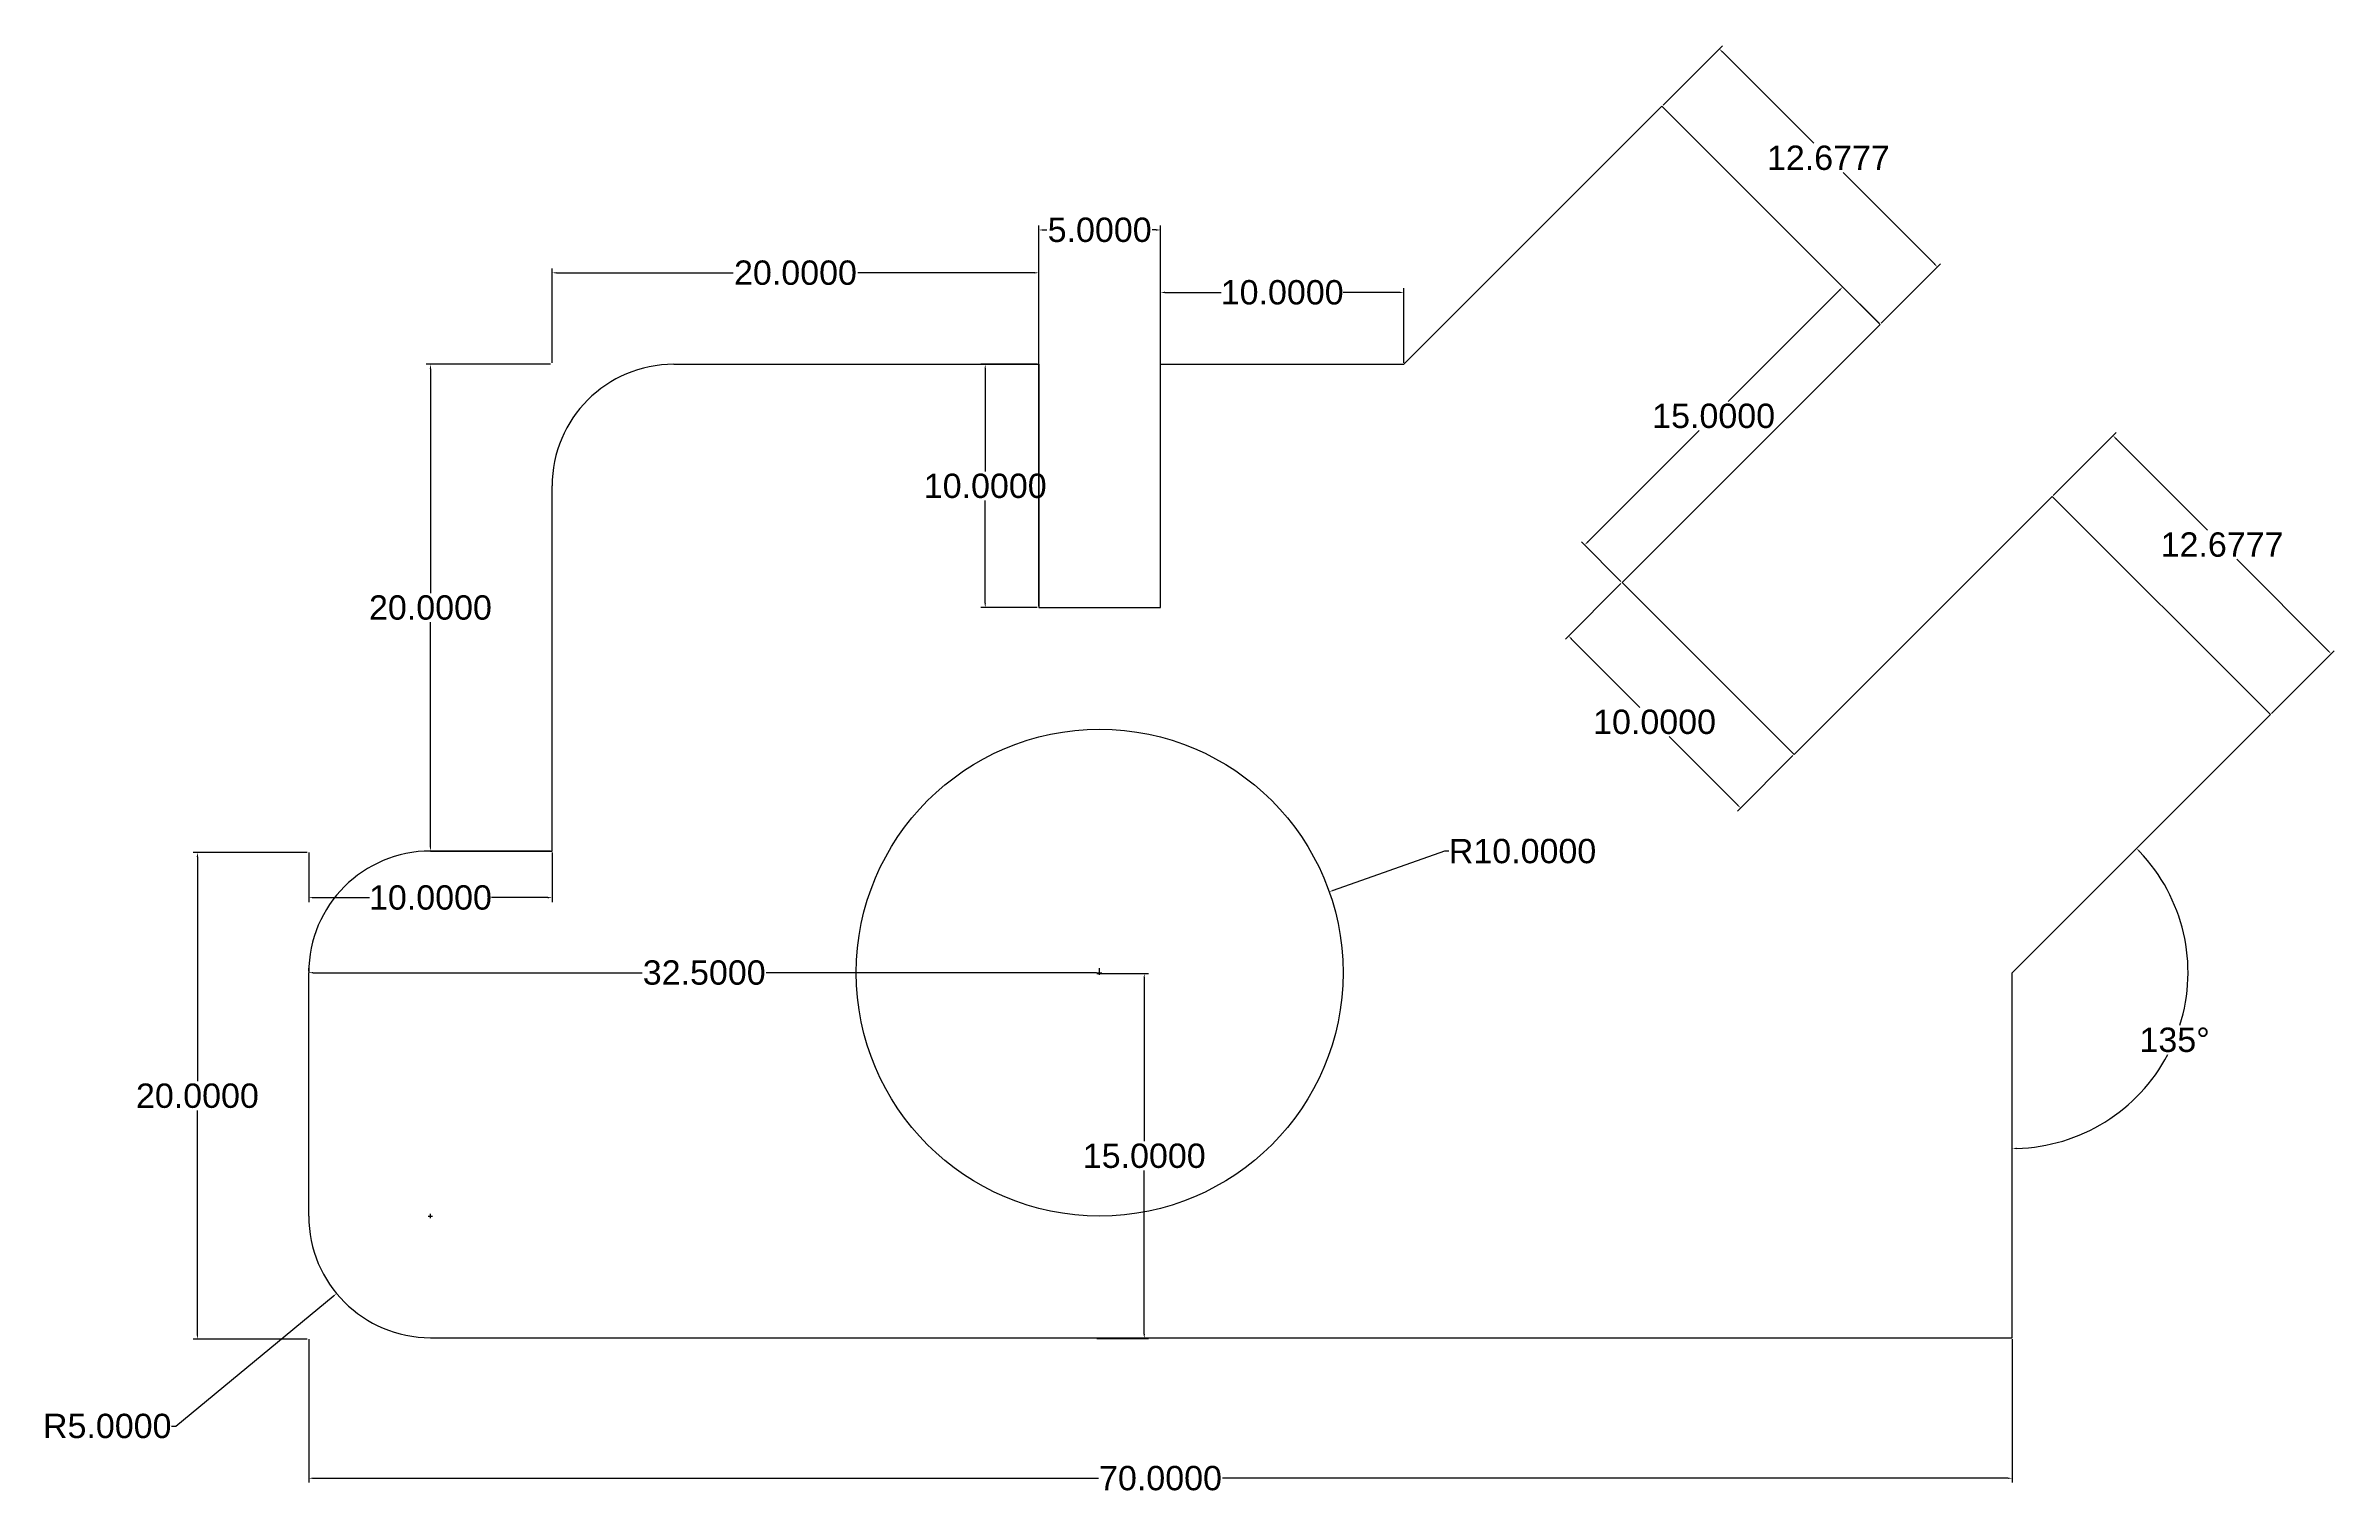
# Model space of a CAD drawing. Header units: inches. Extents: x -10.8 to 83.2, y -6.4 to 53.1.
import ezdxf

# ---------------------------------------------------------------- set-up
doc = ezdxf.new("R2010")
doc.units = ezdxf.units.IN
doc.header["$MEASUREMENT"] = 0
doc.styles.get("Standard").update_dxf_attribs({"font": 'arial.ttf', "height": 1})
doc.dimstyles.get("Standard").update_dxf_attribs({"dimtxt": 0.18, "dimasz": 0.18, "dimexe": 0.18, "dimexo": 0.0625, "dimgap": 0.09, "dimtad": 0, "dimtih": 1, "dimtoh": 1, "dimdec": 4, "dimzin": 0, "dimdsep": 46, "dimtxsty": 'Standard', "dimcen": 0.09, "dimadec": 0, "dimazin": 0, "dimtfac": 1, "dimtdec": 4, "dimtofl": 0, "dimtmove": 0, "dimatfit": 3, "dimfxl": 1, "dimtolj": 1, "dimtzin": 0, "dimarcsym": 0})

# ---------------------------------------------------------------- blocks, each defined once
blk = doc.blocks.new('*D5')
at = {"color": 0, "lineweight": -2, "transparency": 16777216}
for p, q in [((0, -0.062), (0, -5.956)), ((70, -0.062), (70, -5.956)), ((0.18, -5.776), (32.452, -5.776)), ((69.82, -5.776), (37.548, -5.776))]:
    blk.add_line(p, q, dxfattribs=at)
at = {"color": 0, "transparency": 16777216}
for points in [[(0.18, -5.746), (0.18, -5.806), (0, -5.776)], [(69.82, -5.746), (69.82, -5.806), (70, -5.776)]]:
    blk.add_solid(points, dxfattribs=at)
at = {"layer": 'Defpoints', "color": 0, "transparency": 16777216}
for p in [(0, 0), (70, 0), (0, -5.776)]:
    blk.add_point(p, dxfattribs=at)
at = {"color": 0, "transparency": 16777216, "insert": (35, -5.776), "char_height": 1, "attachment_point": 5}
blk.add_mtext('\\A1;70.0000', dxfattribs=at)
blk = doc.blocks.new('*D6')
at = {"color": 0, "lineweight": -2, "transparency": 16777216}
for p, q in [((-0.062, 19.938), (-4.756, 19.938)), ((-4.576, 19.758), (-4.576, 10.538)), ((-4.576, 0.118), (-4.576, 9.337)), ((-0.062, -0.062), (-4.756, -0.062))]:
    blk.add_line(p, q, dxfattribs=at)
at = {"color": 0, "transparency": 16777216}
for points in [[(-4.606, 19.758), (-4.546, 19.758), (-4.576, 19.938)], [(-4.606, 0.118), (-4.546, 0.118), (-4.576, -0.062)]]:
    blk.add_solid(points, dxfattribs=at)
at = {"layer": 'Defpoints', "color": 0, "transparency": 16777216}
for p in [(-4.576, 19.938), (0, 19.938), (0, -0.062)]:
    blk.add_point(p, dxfattribs=at)
at = {"color": 0, "transparency": 16777216, "insert": (-4.576, 9.938), "char_height": 1, "attachment_point": 5}
blk.add_mtext('\\A1;20.0000', dxfattribs=at)
blk = doc.blocks.new('*D7')
at = {"color": 0, "lineweight": -2, "transparency": 16777216}
for p, q in [((9.938, 40), (4.82, 40)), ((5, 39.82), (5, 30.601)), ((5, 20.18), (5, 29.399)), ((9.938, 20), (4.82, 20))]:
    blk.add_line(p, q, dxfattribs=at)
at = {"color": 0, "transparency": 16777216}
for points in [[(4.97, 39.82), (5.03, 39.82), (5, 40)], [(4.97, 20.18), (5.03, 20.18), (5, 20)]]:
    blk.add_solid(points, dxfattribs=at)
at = {"layer": 'Defpoints', "color": 0, "transparency": 16777216}
for p in [(5, 40), (10, 40), (10, 20)]:
    blk.add_point(p, dxfattribs=at)
at = {"color": 0, "transparency": 16777216, "insert": (5, 30), "char_height": 1, "attachment_point": 5}
blk.add_mtext('\\A1;20.0000', dxfattribs=at)
blk = doc.blocks.new('*D8')
at = {"color": 0, "lineweight": -2, "transparency": 16777216}
for p, q in [((0, 15.062), (0, 15.18)), ((32.5, 15.062), (32.5, 15.18)), ((0.18, 15), (13.698, 15)), ((32.32, 15), (18.802, 15))]:
    blk.add_line(p, q, dxfattribs=at)
at = {"color": 0, "transparency": 16777216}
for points in [[(0.18, 15.03), (0.18, 14.97), (0, 15)], [(32.32, 15.03), (32.32, 14.97), (32.5, 15)]]:
    blk.add_solid(points, dxfattribs=at)
at = {"layer": 'Defpoints', "color": 0, "transparency": 16777216}
for p in [(0, 15), (0, 15), (32.5, 15)]:
    blk.add_point(p, dxfattribs=at)
at = {"color": 0, "transparency": 16777216, "insert": (16.25, 15), "char_height": 1, "attachment_point": 5}
blk.add_mtext('\\A1;32.5000', dxfattribs=at)
blk = doc.blocks.new('*D9')
at = {"color": 0, "lineweight": -2, "transparency": 16777216}
for p, q in [((32.383, 14.97), (34.512, 14.97)), ((34.332, 14.79), (34.332, 8.071)), ((34.332, 0.15), (34.332, 6.869)), ((32.383, -0.03), (34.512, -0.03))]:
    blk.add_line(p, q, dxfattribs=at)
at = {"color": 0, "transparency": 16777216}
for points in [[(34.302, 14.79), (34.362, 14.79), (34.332, 14.97)], [(34.302, 0.15), (34.362, 0.15), (34.332, -0.03)]]:
    blk.add_solid(points, dxfattribs=at)
at = {"layer": 'Defpoints', "color": 0, "transparency": 16777216}
for p in [(32.32, 14.97), (32.32, -0.03), (34.332, -0.03)]:
    blk.add_point(p, dxfattribs=at)
at = {"color": 0, "transparency": 16777216, "insert": (34.332, 7.47), "char_height": 1, "attachment_point": 5}
blk.add_mtext('\\A1;15.0000', dxfattribs=at)
blk = doc.blocks.new('*D10')
at = {"color": 0, "lineweight": -2, "transparency": 16777216}
for p, q in [((0, 19.938), (0, 17.904)), ((10, 19.938), (10, 17.904)), ((0.18, 18.084), (2.495, 18.084)), ((9.82, 18.084), (7.505, 18.084))]:
    blk.add_line(p, q, dxfattribs=at)
at = {"color": 0, "transparency": 16777216}
for points in [[(0.18, 18.114), (0.18, 18.054), (0, 18.084)], [(9.82, 18.114), (9.82, 18.054), (10, 18.084)]]:
    blk.add_solid(points, dxfattribs=at)
at = {"layer": 'Defpoints', "color": 0, "transparency": 16777216}
for p in [(0, 20), (10, 20), (0, 18.084)]:
    blk.add_point(p, dxfattribs=at)
at = {"color": 0, "transparency": 16777216, "insert": (5, 18.084), "char_height": 1, "attachment_point": 5}
blk.add_mtext('\\A1;10.0000', dxfattribs=at)
blk = doc.blocks.new('*D11')
at = {"color": 0, "lineweight": -2, "transparency": 16777216}
for p, q in [((4.91, 5), (5.09, 5)), ((5, 4.91), (5, 5.09)), ((-5.459, -3.632), (1.005, 1.703)), ((-5.639, -3.632), (-5.459, -3.632))]:
    blk.add_line(p, q, dxfattribs=at)
at = {"color": 0, "transparency": 16777216}
blk.add_solid([(0.986, 1.726), (1.024, 1.68), (1.144, 1.817)], dxfattribs=at)
at = {"layer": 'Defpoints', "color": 0, "transparency": 16777216}
for p in [(5, 5), (1.144, 1.817)]:
    blk.add_point(p, dxfattribs=at)
at = {"color": 0, "transparency": 16777216, "insert": (-8.281, -3.632), "char_height": 1, "attachment_point": 5}
blk.add_mtext('\\A1;R5.0000', dxfattribs=at)
blk = doc.blocks.new('*D12')
at = {"color": 0, "lineweight": -2, "transparency": 16777216}
for p, q in [((10, 40.062), (10, 43.94)), ((10.18, 43.76), (17.439, 43.76)), ((29.82, 43.76), (22.561, 43.76)), ((30, 40.062), (30, 43.94))]:
    blk.add_line(p, q, dxfattribs=at)
at = {"color": 0, "transparency": 16777216}
for points in [[(10.18, 43.79), (10.18, 43.73), (10, 43.76)], [(29.82, 43.79), (29.82, 43.73), (30, 43.76)]]:
    blk.add_solid(points, dxfattribs=at)
at = {"layer": 'Defpoints', "color": 0, "transparency": 16777216}
for p in [(10, 43.76), (10, 40), (30, 40)]:
    blk.add_point(p, dxfattribs=at)
at = {"color": 0, "transparency": 16777216, "insert": (20, 43.76), "char_height": 1, "attachment_point": 5}
blk.add_mtext('\\A1;20.0000', dxfattribs=at)
blk = doc.blocks.new('*D13')
at = {"color": 0, "lineweight": -2, "transparency": 16777216}
for p, q in [((29.938, 40), (27.618, 40)), ((27.798, 39.82), (27.798, 35.601)), ((27.798, 30.18), (27.798, 34.399)), ((29.938, 30), (27.618, 30))]:
    blk.add_line(p, q, dxfattribs=at)
at = {"color": 0, "transparency": 16777216}
for points in [[(27.768, 39.82), (27.828, 39.82), (27.798, 40)], [(27.768, 30.18), (27.828, 30.18), (27.798, 30)]]:
    blk.add_solid(points, dxfattribs=at)
at = {"layer": 'Defpoints', "color": 0, "transparency": 16777216}
for p in [(30, 40), (27.798, 30), (30, 30)]:
    blk.add_point(p, dxfattribs=at)
at = {"color": 0, "transparency": 16777216, "insert": (27.798, 35), "char_height": 1, "attachment_point": 5}
blk.add_mtext('\\A1;10.0000', dxfattribs=at)
blk = doc.blocks.new('*D14')
at = {"color": 0, "lineweight": -2, "transparency": 16777216}
for p, q in [((30, 30.062), (30, 45.701)), ((30.18, 45.521), (30.336, 45.521)), ((34.82, 45.521), (34.664, 45.521)), ((35, 30.062), (35, 45.701))]:
    blk.add_line(p, q, dxfattribs=at)
at = {"color": 0, "transparency": 16777216}
for points in [[(30.18, 45.551), (30.18, 45.491), (30, 45.521)], [(34.82, 45.551), (34.82, 45.491), (35, 45.521)]]:
    blk.add_solid(points, dxfattribs=at)
at = {"layer": 'Defpoints', "color": 0, "transparency": 16777216}
for p in [(30, 45.521), (30, 30), (35, 30)]:
    blk.add_point(p, dxfattribs=at)
at = {"color": 0, "transparency": 16777216, "insert": (32.5, 45.521), "char_height": 1, "attachment_point": 5}
blk.add_mtext('\\A1;5.0000', dxfattribs=at)
blk = doc.blocks.new('*D15')
at = {"color": 0, "lineweight": -2, "transparency": 16777216}
for p, q in [((35, 40.062), (35, 43.134)), ((35.18, 42.954), (37.495, 42.954)), ((44.82, 42.954), (42.505, 42.954)), ((45, 40.062), (45, 43.134))]:
    blk.add_line(p, q, dxfattribs=at)
at = {"color": 0, "transparency": 16777216}
for points in [[(35.18, 42.984), (35.18, 42.924), (35, 42.954)], [(44.82, 42.984), (44.82, 42.924), (45, 42.954)]]:
    blk.add_solid(points, dxfattribs=at)
at = {"layer": 'Defpoints', "color": 0, "transparency": 16777216}
for p in [(35, 42.954), (35, 40), (45, 40)]:
    blk.add_point(p, dxfattribs=at)
at = {"color": 0, "transparency": 16777216, "insert": (40, 42.954), "char_height": 1, "attachment_point": 5}
blk.add_mtext('\\A1;10.0000', dxfattribs=at)
blk = doc.blocks.new('*D16')
at = {"color": 0, "lineweight": -2, "transparency": 16777216}
for p, q in [((53.92, 30.991), (51.639, 28.71)), ((51.894, 28.71), (54.702, 25.903)), ((58.71, 21.894), (55.903, 24.702)), ((60.991, 23.92), (58.71, 21.639))]:
    blk.add_line(p, q, dxfattribs=at)
at = {"color": 0, "transparency": 16777216}
for points in [[(51.915, 28.732), (51.873, 28.689), (51.767, 28.838)], [(58.732, 21.915), (58.689, 21.873), (58.838, 21.767)]]:
    blk.add_solid(points, dxfattribs=at)
at = {"layer": 'Defpoints', "color": 0, "transparency": 16777216}
for p in [(53.964, 31.036), (61.036, 23.964), (58.838, 21.767)]:
    blk.add_point(p, dxfattribs=at)
at = {"color": 0, "transparency": 16777216, "insert": (55.302, 25.302), "char_height": 1, "attachment_point": 5}
blk.add_mtext('\\A1;10.0000', dxfattribs=at)
blk = doc.blocks.new('*D17')
at = {"color": 0, "lineweight": -2, "transparency": 16777216}
for p, q in [((64.527, 41.686), (62.906, 43.307)), ((62.906, 43.052), (58.331, 38.477)), ((52.554, 32.7), (57.13, 37.276)), ((53.92, 31.08), (52.3, 32.7))]:
    blk.add_line(p, q, dxfattribs=at)
at = {"color": 0, "transparency": 16777216}
for points in [[(62.885, 43.074), (62.928, 43.031), (63.034, 43.18)], [(52.533, 32.721), (52.576, 32.679), (52.427, 32.573)]]:
    blk.add_solid(points, dxfattribs=at)
at = {"layer": 'Defpoints', "color": 0, "transparency": 16777216}
for p in [(63.034, 43.18), (64.571, 41.642), (53.964, 31.036)]:
    blk.add_point(p, dxfattribs=at)
at = {"color": 0, "transparency": 16777216, "insert": (57.73, 37.876), "char_height": 1, "attachment_point": 5}
blk.add_mtext('\\A1;15.0000', dxfattribs=at)
blk = doc.blocks.new('*D18')
at = {"color": 0, "lineweight": -2, "transparency": 16777216}
for p, q in [((46.666, 19.991), (42.102, 18.383)), ((46.846, 19.991), (46.666, 19.991)), ((32.5, 14.91), (32.5, 15.09)), ((32.41, 15), (32.59, 15))]:
    blk.add_line(p, q, dxfattribs=at)
at = {"color": 0, "transparency": 16777216}
blk.add_solid([(42.092, 18.411), (42.111, 18.355), (41.932, 18.323)], dxfattribs=at)
at = {"layer": 'Defpoints', "color": 0, "transparency": 16777216}
for p in [(41.932, 18.323), (32.5, 15)]:
    blk.add_point(p, dxfattribs=at)
at = {"color": 0, "transparency": 16777216, "insert": (49.877, 19.991), "char_height": 1, "attachment_point": 5}
blk.add_mtext('\\A1;R10.0000', dxfattribs=at)
blk = doc.blocks.new('*D19')
at = {"color": 0, "lineweight": -2, "transparency": 16777216}
for start, end in [(342.57226, 43.57237), (271.42763, 332.23385)]:
    blk.add_arc((70, 15), 7.224, start, end, dxfattribs=at)
at = {"color": 0, "transparency": 16777216}
for points in [[(75.212, 19.958), (75.255, 20), (75.108, 20.108)], [(70.18, 7.748), (70.18, 7.808), (70, 7.776)]]:
    blk.add_solid(points, dxfattribs=at)
at = {"layer": 'Defpoints', "color": 0, "transparency": 16777216}
for p in [(80.607, 25.607), (70, 15), (70, 15), (75.108, 9.892), (70, 0)]:
    blk.add_point(p, dxfattribs=at)
at = {"color": 0, "transparency": 16777216, "insert": (76.674, 12.235), "char_height": 1, "attachment_point": 5}
blk.add_mtext('\\A1;135°', dxfattribs=at)
blk = doc.blocks.new('*D20')
at = {"color": 0, "lineweight": -2, "transparency": 16777216}
for p, q in [((71.686, 34.615), (74.267, 37.196)), ((74.267, 36.942), (78.022, 33.187)), ((82.977, 28.232), (79.223, 31.986)), ((80.651, 25.651), (83.232, 28.232))]:
    blk.add_line(p, q, dxfattribs=at)
at = {"color": 0, "transparency": 16777216}
for points in [[(74.289, 36.963), (74.246, 36.92), (74.14, 37.069)], [(82.998, 28.253), (82.956, 28.211), (83.105, 28.105)]]:
    blk.add_solid(points, dxfattribs=at)
at = {"layer": 'Defpoints', "color": 0, "transparency": 16777216}
for p in [(74.14, 37.069), (71.642, 34.571), (80.607, 25.607)]:
    blk.add_point(p, dxfattribs=at)
at = {"color": 0, "transparency": 16777216, "insert": (78.622, 32.587), "char_height": 1, "attachment_point": 5}
blk.add_mtext('\\A1;12.6777', dxfattribs=at)
blk = doc.blocks.new('*D21')
at = {"color": 0, "lineweight": -2, "transparency": 16777216}
for p, q in [((55.651, 50.651), (58.09, 53.09)), ((58.09, 52.836), (61.845, 49.081)), ((66.8, 44.126), (63.046, 47.88)), ((64.615, 41.686), (67.055, 44.126))]:
    blk.add_line(p, q, dxfattribs=at)
at = {"color": 0, "transparency": 16777216}
for points in [[(58.111, 52.857), (58.069, 52.814), (57.963, 52.963)], [(66.821, 44.147), (66.779, 44.104), (66.927, 43.998)]]:
    blk.add_solid(points, dxfattribs=at)
at = {"layer": 'Defpoints', "color": 0, "transparency": 16777216}
for p in [(57.963, 52.963), (55.607, 50.607), (64.571, 41.642)]:
    blk.add_point(p, dxfattribs=at)
at = {"color": 0, "transparency": 16777216, "insert": (62.445, 48.481), "char_height": 1, "attachment_point": 5}
blk.add_mtext('\\A1;12.6777', dxfattribs=at)

msp = doc.modelspace()

# ---------------------------------------------------------------- linework, layer by layer
for p, q in [((45, 40), (55.6066, 50.6066)), ((55.6066, 50.6066), (64.57105, 41.64215)), ((53.96445, 31.03555), (64.57105, 41.64215)), ((15, 40), (30, 40)), ((30, 40), (30, 30)), ((35, 30), (35, 40)), ((35, 40), (45, 40)), ((10, 20), (10, 35)), ((61.03555, 23.96445), (71.64215, 34.57105)), ((71.64215, 34.57105), (80.6066, 25.6066)), ((61.03555, 23.96445), (53.96445, 31.03555)), ((30, 30), (35, 30)), ((70, 15), (80.6066, 25.6066)), ((5, 20), (10, 20)), ((0, 5), (0, 15)), ((70, 0), (70, 15)), ((5, 0), (70, 0))]:
    msp.add_line(p, q)
msp.add_circle((32.5, 15), 10)
for centre, start, end in [((15, 35), 90, 180), ((5, 15), 90, 180), ((5, 5), 180, 270)]:
    msp.add_arc(centre, 5, start, end)

# ---------------------------------------------------------------- dimensions: what is measured, and where the dimension line sits
for p1, p2, distance, picture, middle in [((64.57105, 41.64215), (55.6066, 50.6066), -3.33229, '*D21', (62.44511, 48.48066)), ((53.96445, 31.03555), (64.57105, 41.64215), 2.17426, '*D17', (57.73032, 37.87628)), ((10, 20), (10, 40), 5, '*D7', (5, 30)), ((80.6066, 25.6066), (71.64215, 34.57105), -3.53259, '*D20', (78.62229, 32.58674)), ((53.96445, 31.03555), (61.03555, 23.96445), -3.1082, '*D16', (55.30217, 25.30217)), ((0, -0.0625), (0, 19.9375), 4.57587, '*D6', (-4.57587, 9.9375)), ((10, 20), (0, 20), 1.91631, '*D10', (5, 18.08369)), ((32.5, 15), (0, 15), 0, '*D8', (16.25, 15)), ((32.32, 14.97), (32.32, -0.03), 2.01244, '*D9', (34.33244, 7.47)), ((70, 0), (0, 0), 5.77634, '*D5', (35, -5.77634))]:
    dim = msp.add_aligned_dim(p1=p1, p2=p2, distance=distance, dimstyle='Standard')
    dim.commit()
    dim.dimension.update_dxf_attribs({"geometry": picture, "text_midpoint": middle})
for base, p1, p2, picture, middle in [((30, 45.52118), (35, 30), (30, 30), '*D14', (32.5, 45.52118)), ((10, 43.76049), (30, 40), (10, 40), '*D12', (20, 43.76049)), ((35, 42.9535), (45, 40), (35, 40), '*D15', (40, 42.9535))]:
    dim = msp.add_linear_dim(base=base, p1=p1, p2=p2, dimstyle='Standard')
    dim.commit()
    dim.dimension.update_dxf_attribs({"geometry": picture, "text_midpoint": middle})
dim = msp.add_linear_dim(base=(27.79846, 30), p1=(30, 40), p2=(30, 30), angle=90, dimstyle='Standard')
dim.commit()
dim.dimension.update_dxf_attribs({"geometry": '*D13', "text_midpoint": (27.79846, 35)})
dim = msp.add_angular_dim_2l(base=(75.10829, 9.89171), line1=((70, 15), (80.6066, 25.6066)), line2=((70, 0), (70, 15)), dimstyle='Standard')
dim.commit()
dim.dimension.update_dxf_attribs({"geometry": '*D19', "text_midpoint": (76.6743, 12.23541)})
for center, mpoint, picture, middle in [((32.5, 15), (41.93173, 18.32302), '*D18', (49.87725, 19.99111)), ((5, 5), (1.14369, 1.81741), '*D11', (-8.2813, -3.63155))]:
    dim = msp.add_radius_dim(center=center, mpoint=mpoint, dimstyle='Standard')
    dim.commit()
    dim.dimension.update_dxf_attribs({"geometry": picture, "text_midpoint": middle, "dimtype": 164})

doc.saveas('drawing.dxf')
